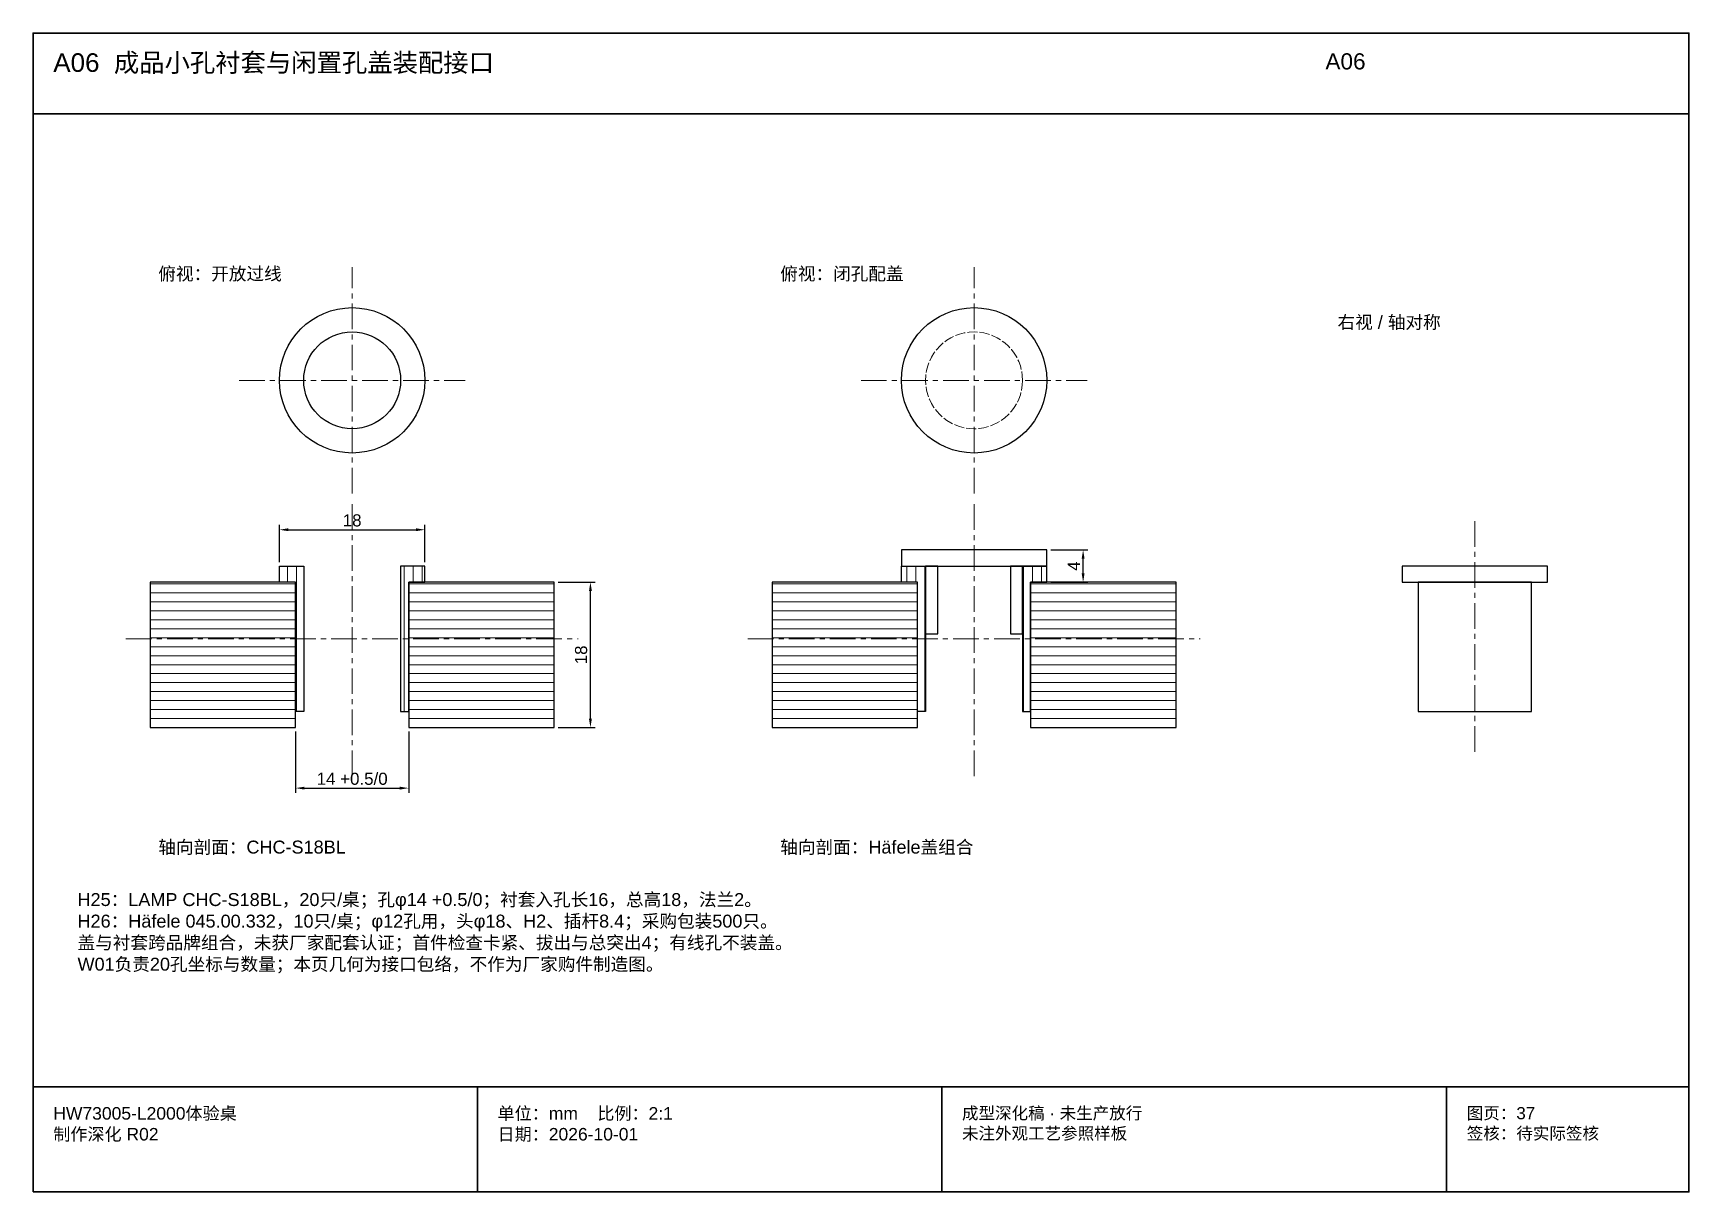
# Model space of a CAD drawing. Header units: millimetres. Extents: x 50 to 432208, y 2 to 4150.
# Drawn here: x 432002.5 to 432207.5, y 2.5 to 146 of the extents above; entities that cross this region are included whole.
import ezdxf

# ---------------------------------------------------------------- set-up
doc = ezdxf.new("R2010")
doc.units = ezdxf.units.MM
doc.linetypes.add('CENTER', pattern=[5.08, 3.175, -0.635, 0.635, -0.635])
doc.linetypes.add('DASHED', pattern=[1.524, 1.27, -0.254])
for name, color, linetype, lineweight in [('CENTER', 8, 'CENTER', 13), ('DIM', 7, 'Continuous', 13), ('FRAME', 7, 'Continuous', 35), ('HATCH', 8, 'Continuous', 9), ('HIDDEN', 8, 'DASHED', 13), ('NOTE', 7, 'Continuous', 18), ('OUTLINE', 7, 'Continuous', 25)]:
    doc.layers.add(name, color=color, linetype=linetype, lineweight=lineweight)
doc.styles.add('CN', font='Arial Unicode.ttf')
doc.dimstyles.new('D0_5', dxfattribs={"dimtxt": 1.5, "dimasz": 1.1, "dimexe": 0.6, "dimexo": 0.5, "dimgap": 0.4, "dimtad": 1, "dimdsep": 46, "dimtxsty": 'CN', "dimcen": 2.5, "dimclrd": 7, "dimclre": 7, "dimclrt": 7, "dimazin": 3, "dimtfac": 1, "dimtmove": 0, "dimatfit": 3})

msp = doc.modelspace()

# ---------------------------------------------------------------- texts
at = {"layer": 'NOTE', "attachment_point": 1, "style": 'CN'}
for s, insert, char_height, width in [('A06  成品小孔衬套与闲置孔盖装配接口', (432005, 143.5), 2.3, 155), ('A06', (432162.5, 143.5), 2, 45), ('俯视：开放过线', (432018, 117), 1.6, 59), ('俯视：闭孔配盖', (432095, 117), 1.6, 59), ('右视 / 轴对称', (432164, 111), 1.6, 42), ('轴向剖面：CHC-S18BL', (432018, 46), 1.6, 70), ('轴向剖面：Häfele盖组合', (432095, 46), 1.6, 70), ('H25：LAMP CHC-S18BL，20只/桌；孔φ14 +0.5/0；衬套入孔长16，总高18，法兰2。\\PH26：Häfele 045.00.332，10只/桌；φ12孔用，头φ18、H2、插杆8.4；采购包装500只。\\P盖与衬套跨品牌组合，未获厂家配套认证；首件检查卡紧、拔出与总突出4；有线孔不装盖。\\PW01负责20孔坐标与数量；本页几何为接口包络，不作为厂家购件制造图。', (432008, 39.5), 1.6, 192.5), ('HW73005-L2000体验桌\\P制作深化 R02', (432005, 13), 1.55, 50), ('单位：mm    比例：2:1\\P日期：2026-10-01', (432060, 13), 1.55, 52.5), ('成型深化稿 · 未生产放行\\P未注外观工艺参照样板', (432117.5, 13), 1.5, 57.5), ('图页：37\\P签核：待实际签核', (432180, 13), 1.5, 27.5)]:
    msp.add_mtext(s, dxfattribs=dict(at, insert=insert, char_height=char_height, width=width))

# ---------------------------------------------------------------- dimensions: what is measured, and where the dimension line sits
at = {"layer": 'DIM'}
msp.add_linear_dim(base=(432033, 84.5), p1=(432033, 80), p2=(432051, 80), dimstyle='D0_5', dxfattribs=at).render()
for base, p1, p2 in [((432132.5, 78), (432128, 78), (432128, 82)), ((432071.5, 60), (432067, 60), (432067, 78))]:
    msp.add_linear_dim(base=base, p1=p1, p2=p2, angle=90, dimstyle='D0_5', dxfattribs=at).render()
msp.add_linear_dim(base=(432035, 52.5), p1=(432035, 60), p2=(432049, 60), text='<> +0.5/0', dimstyle='D0_5', dxfattribs=at).render()

# ---------------------------------------------------------------- hatches: boundary and pattern name
at = {"layer": 'HATCH'}
h = msp.add_hatch(dxfattribs=at)
h.set_pattern_fill('ANSI31', scale=0.35, angle=45)
h.paths.add_polyline_path([(432036, 62), (432035, 62), (432035, 78), (432033, 78), (432033, 80), (432036, 80)])
h = msp.add_hatch(dxfattribs=at)
h.set_pattern_fill('ANSI31', scale=0.35, angle=45)
h.paths.add_polyline_path([(432048, 62), (432049, 62), (432049, 78), (432051, 78), (432051, 80), (432048, 80)])
h = msp.add_hatch(dxfattribs=at)
h.set_pattern_fill('ANSI31', scale=0.35, angle=45)
h.paths.add_polyline_path([(432113, 62), (432112, 62), (432112, 78), (432110, 78), (432110, 80), (432113, 80)])
h = msp.add_hatch(dxfattribs=at)
h.set_pattern_fill('ANSI31', scale=0.35, angle=45)
h.paths.add_polyline_path([(432125, 62), (432126, 62), (432126, 78), (432128, 78), (432128, 80), (432125, 80)])
h = msp.add_hatch(dxfattribs=at)
h.set_pattern_fill('ANSI31', scale=0.35, angle=135)
h.paths.add_polyline_path([(432017, 60), (432035, 60), (432035, 78), (432017, 78)])
h = msp.add_hatch(dxfattribs=at)
h.set_pattern_fill('ANSI31', scale=0.35, angle=135)
h.paths.add_polyline_path([(432049, 60), (432067, 60), (432067, 78), (432049, 78)])
h = msp.add_hatch(dxfattribs=at)
h.set_pattern_fill('ANSI31', scale=0.35, angle=135)
h.paths.add_polyline_path([(432094, 60), (432112, 60), (432112, 78), (432094, 78)])
h = msp.add_hatch(dxfattribs=at)
h.set_pattern_fill('ANSI31', scale=0.35, angle=135)
h.paths.add_polyline_path([(432126, 60), (432144, 60), (432144, 78), (432126, 78)])

# ---------------------------------------------------------------- linework, layer by layer
at = {"layer": 'CENTER'}
for p, q in [((432042, 89), (432042, 117)), ((432119, 89), (432119, 117)), ((432028, 103), (432056, 103)), ((432105, 103), (432133, 103)), ((432042, 54), (432042, 88)), ((432119, 54), (432119, 88)), ((432181, 57), (432181, 86)), ((432014, 71), (432070, 71)), ((432091, 71), (432147, 71))]:
    msp.add_line(p, q, dxfattribs=at)
at = {"layer": 'FRAME'}
for p, q in [((432002.5, 136), (432207.5, 136)), ((432002.5, 15.5), (432207.5, 15.5)), ((432057.5, 2.5), (432057.5, 15.5)), ((432115, 2.5), (432115, 15.5)), ((432177.5, 2.5), (432177.5, 15.5))]:
    msp.add_line(p, q, dxfattribs=at)
msp.add_lwpolyline([(432002.5, 2.5), (432207.5, 2.5), (432207.5, 146), (432002.5, 146)], close=True, dxfattribs=at)
at = {"layer": 'HIDDEN'}
msp.add_circle((432119, 103), 6, dxfattribs=at)
at = {"layer": 'OUTLINE'}
for points in [[(432110, 80), (432128, 80), (432128, 82), (432110, 82)], [(432036, 62), (432035, 62), (432035, 78), (432033, 78), (432033, 80), (432036, 80)], [(432048, 62), (432049, 62), (432049, 78), (432051, 78), (432051, 80), (432048, 80)], [(432113, 62), (432112, 62), (432112, 78), (432110, 78), (432110, 80), (432113, 80)], [(432113, 71.6), (432114.5, 71.6), (432114.5, 80), (432113, 80)], [(432123.5, 71.6), (432125, 71.6), (432125, 80), (432123.5, 80)], [(432125, 62), (432126, 62), (432126, 78), (432128, 78), (432128, 80), (432125, 80)], [(432172, 78), (432190, 78), (432190, 80), (432172, 80)], [(432017, 60), (432035, 60), (432035, 78), (432017, 78)], [(432049, 60), (432067, 60), (432067, 78), (432049, 78)], [(432094, 60), (432112, 60), (432112, 78), (432094, 78)], [(432126, 60), (432144, 60), (432144, 78), (432126, 78)], [(432174, 62), (432188, 62), (432188, 78), (432174, 78)]]:
    msp.add_lwpolyline(points, close=True, dxfattribs=at)
for centre, radius in [((432042, 103), 9), ((432119, 103), 9), ((432042, 103), 6)]:
    msp.add_circle(centre, radius, dxfattribs=at)

msp.set_redraw_order([(e.dxf.handle, doc.entitydb.next_handle()) for e in msp.query("TEXT MTEXT ATTDEF DIMENSION ARC_DIMENSION")])  # texts and dimensions are drawn at this point

doc.saveas('drawing.dxf')
